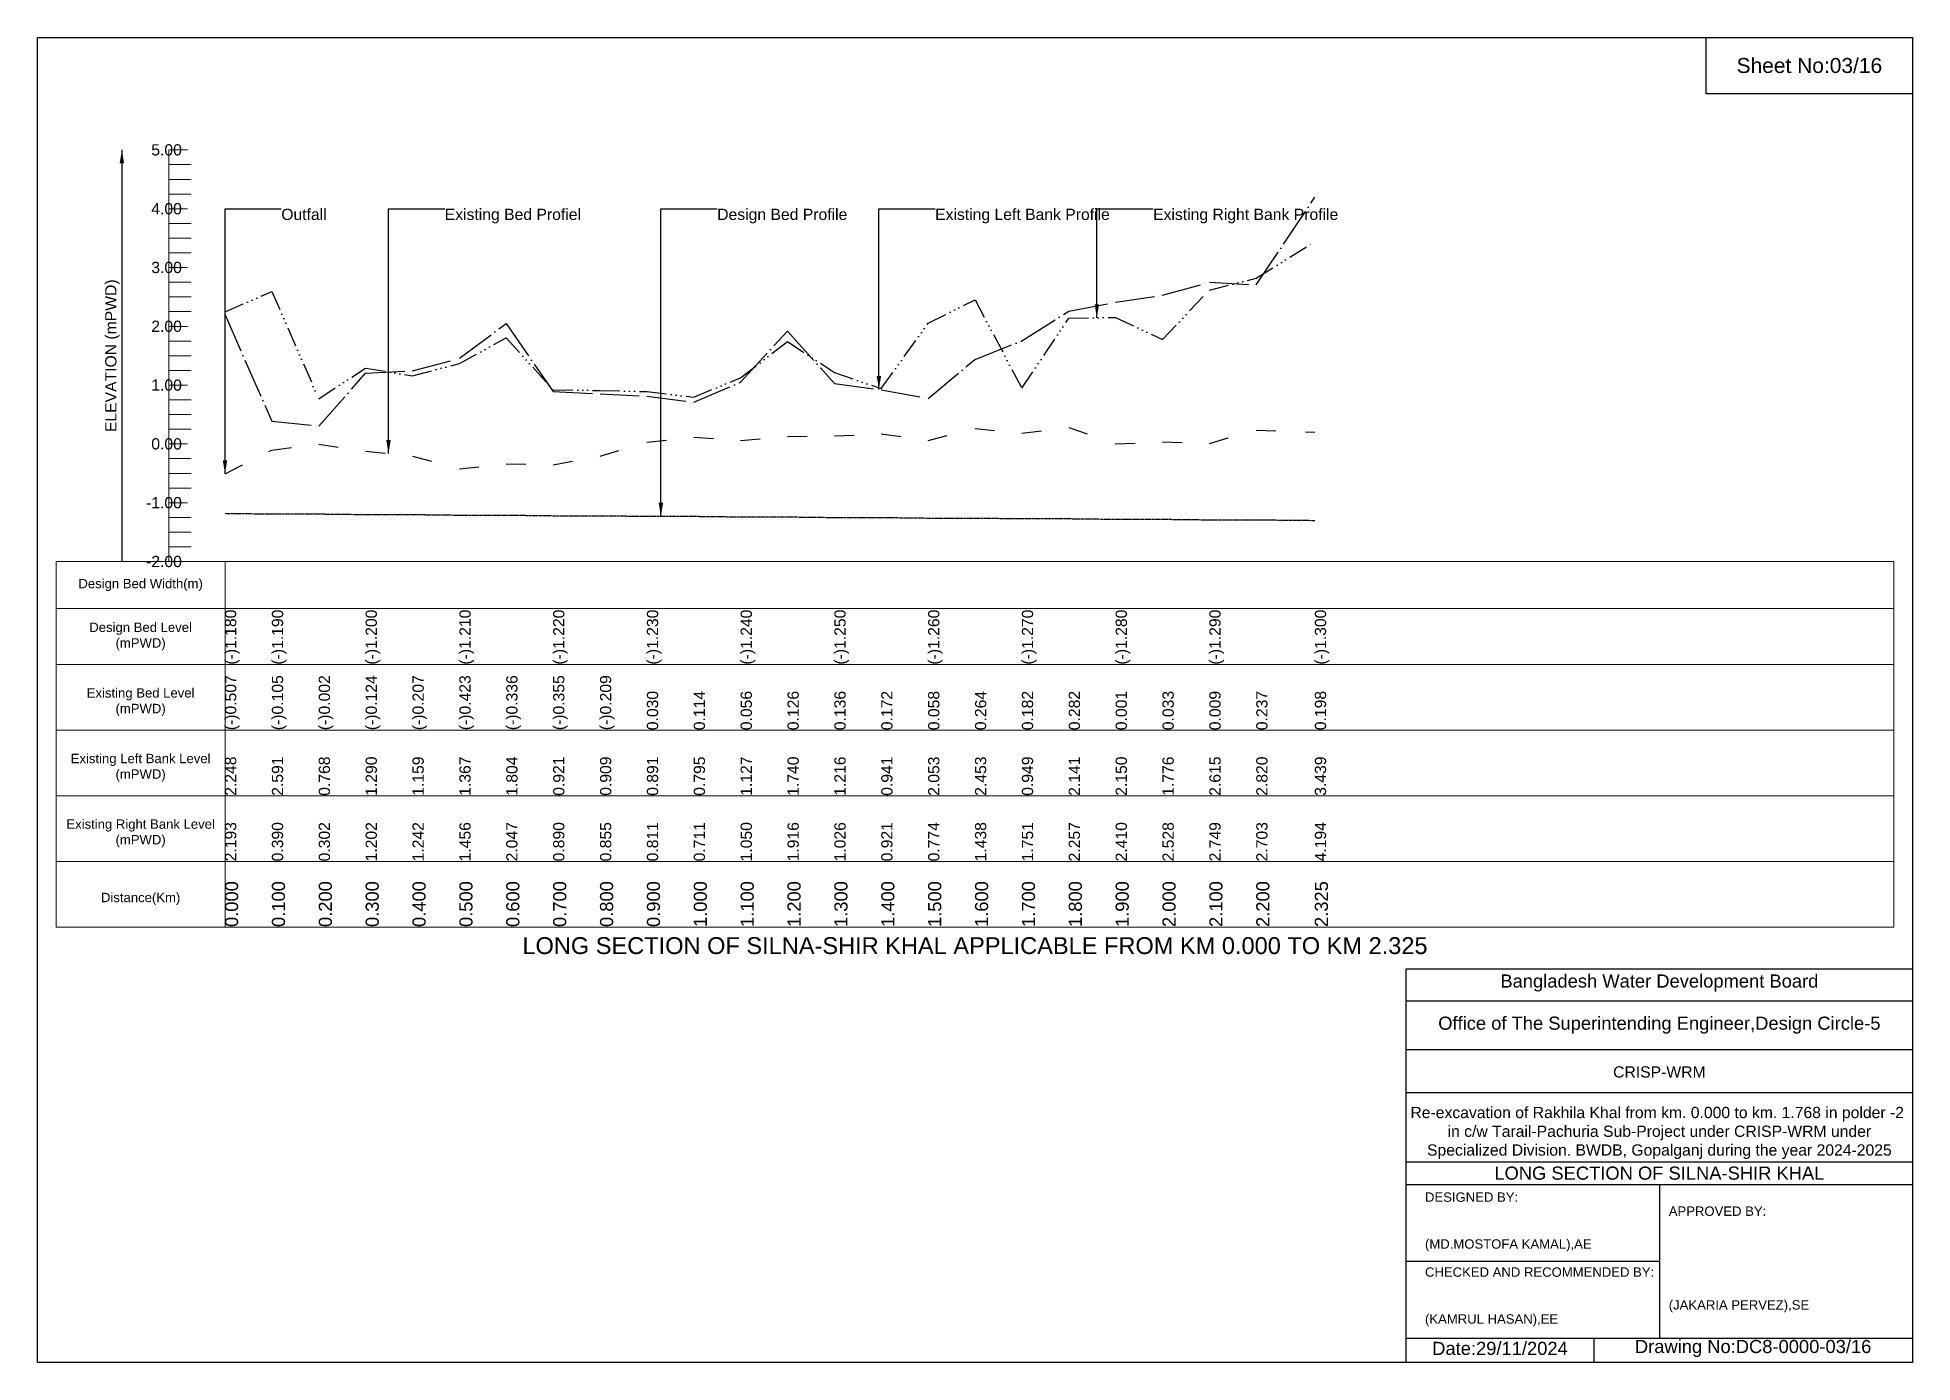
# Model space of a CAD drawing. Header units: inches. Extents: x 91000 to 258000, y -5656 to 0.
# Drawn here: x 120000 to 128000, y -5656 to 0 of the extents above; entities that cross this region are included whole.
import ezdxf

# ---------------------------------------------------------------- set-up
doc = ezdxf.new("R2010")
doc.units = ezdxf.units.IN
doc.header["$LTSCALE"] = 7
doc.header["$MEASUREMENT"] = 0
for name, pattern in [('ACAD_ISO03W100', [30, 12, -18]), ('ACAD_ISO04W100', [30, 24, -3, 0, -3]), ('ACAD_ISO14W100', [24, 12, -3, 0, -3, 0, -3, 0, -3]), ('CENTER', [2, 1.25, -0.25, 0.25, -0.25])]:
    doc.linetypes.add(name, pattern=pattern)
for name, color, linetype, lineweight in [('Design Bed Level Long Section', 7, 'CENTER', 25), ('Existing Bed Level for Long Section', 7, 'ACAD_ISO03W100', 25), ('Existing Left Bank of Long section', 7, 'ACAD_ISO04W100', 25), ('Existing Right Bank of Long Section', 7, 'ACAD_ISO14W100', 25), ('Long Section Border', 7, 'Continuous', 9), ('Long Section Labels', 7, 'Continuous', 9), ('Vscale for Long Section', 7, 'Continuous', 9)]:
    doc.layers.add(name, color=color, linetype=linetype, lineweight=lineweight)
doc.styles.get("Standard").update_dxf_attribs({"font": 'arial.ttf'})
doc.dimstyles.get("Standard").update_dxf_attribs({"dimtxt": 0.18, "dimasz": 0.18, "dimexe": 0.18, "dimexo": 0.0625, "dimgap": 0.09, "dimtad": 0, "dimtih": 1, "dimtoh": 1, "dimdec": 4, "dimzin": 0, "dimdsep": 46, "dimtxsty": 'Standard', "dimcen": 0.09, "dimadec": 0, "dimazin": 0, "dimtfac": 1, "dimtdec": 4, "dimtofl": 0, "dimtmove": 0, "dimatfit": 3, "dimfxl": 1, "dimtolj": 1, "dimtzin": 0, "dimarcsym": 0})

msp = doc.modelspace()

# ---------------------------------------------------------------- texts
at = {"attachment_point": 5}
for s, insert, char_height in [('Sheet No:03/16', (127560, -120), 64), ('Bangladesh Water Development Board', (126920, -4036), 56), ('Office of The Superintending Engineer,Design Circle-5', (126920, -4216), 56)]:
    msp.add_mtext(s, dxfattribs=dict(at, insert=insert, char_height=char_height))
for s, insert, char_height, width, attachment_point in [('CRISP-WRM', (126920, -4416), 48, 2240, 5), ('Re-excavation of Rakhila Khal from km. 0.000 to km. 1.768 in polder -2  in c/w Tarail-Pachuria Sub-Project under CRISP-WRM under Specialized Division. BWDB, Gopalganj during the year 2024-2025', (126920, -4676), 48, 2160, 5), ('LONG SECTION OF SILNA-SHIR KHAL', (126920, -4848), 56, 2240, 5), ('DESIGNED BY:^J^J^J(MD.MOSTOFA KAMAL),AE', (125920, -5056), 40, 1120, 4), ('APPROVED BY:^J^J^J^J^J^J(JAKARIA PERVEZ),SE', (126960, -5216), 40, 1120, 4), ('CHECKED AND RECOMMENDED BY:^J^J^J(KAMRUL HASAN),EE', (125920, -5376), 40, 1120, 4), ('Date:29/11/2024', (126240, -5596), 56, 1120, 5), ('Drawing No:DC8-0000-03/16', (127320, -5596), 56, 1760, 5)]:
    msp.add_mtext(s, dxfattribs=dict(insert=insert, char_height=char_height, width=width, attachment_point=attachment_point))
at = {"layer": 'Long Section Border', "attachment_point": 5}
for s, insert, char_height in [('Design Bed Width(m)', (120440, -2337), 40), ('Design Bed Level^J(mPWD)', (120440, -2557), 40), ('Existing Bed Level^J(mPWD)', (120440, -2837), 40), ('Existing Left Bank Level^J(mPWD)', (120440, -3117), 40), ('Existing Right Bank Level^J(mPWD)', (120440, -3397), 40), ('Distance(Km)', (120440, -3677), 40), ('LONG SECTION OF SILNA-SHIR KHAL APPLICABLE FROM KM 0.000 TO KM 2.325', (124000, -3877), 72)]:
    msp.add_mtext(s, dxfattribs=dict(at, insert=insert, char_height=char_height))
at = {"layer": 'Long Section Labels', "char_height": 48, "attachment_point": 1}
for s, insert in [('Outfall', (121040, -731)), ('Existing Bed Profiel', (121737.5, -731)), ('Design Bed Profile', (122900, -731)), ('Existing Left Bank Profile', (123829.9, -731)), ('Existing Right Bank Profile', (124759.9, -731))]:
    msp.add_mtext(s, dxfattribs=dict(at, insert=insert))
at = {"layer": 'Vscale for Long Section', "char_height": 48, "attachment_point": 6}
for s, insert in [('5.00', (120616, -480)), ('4.00', (120616, -731)), ('3.00', (120616, -982)), ('2.00', (120616, -1233)), ('1.00', (120616, -1484)), ('0.00', (120616, -1735)), ('-1.00', (120616, -1986)), ('-2.00', (120616, -2237))]:
    msp.add_mtext(s, dxfattribs=dict(at, insert=insert))
at = {"layer": 'Vscale for Long Section', "rotation": 90}
for s, insert, char_height, attachment_point in [('ELEVATION (mPWD)', (120320, -1358.5), 48, 5), ('(-)1.180', (120800, -2677), 48, 1), ('(-)1.190', (121000, -2677), 48, 1), ('(-)1.190', (121000, -2677), 48, 1), ('(-)1.200', (121400, -2677), 48, 1), ('(-)1.200', (121400, -2677), 48, 1), ('(-)1.210', (121800, -2677), 48, 1), ('(-)1.210', (121800, -2677), 48, 1), ('(-)1.220', (122200, -2677), 48, 1), ('(-)1.220', (122200, -2677), 48, 1), ('(-)1.230', (122600, -2677), 48, 1), ('(-)1.230', (122600, -2677), 48, 1), ('(-)1.240', (123000, -2677), 48, 1), ('(-)1.240', (123000, -2677), 48, 1), ('(-)1.250', (123400, -2677), 48, 1), ('(-)1.250', (123400, -2677), 48, 1), ('(-)1.260', (123800, -2677), 48, 1), ('(-)1.260', (123800, -2677), 48, 1), ('(-)1.270', (124200, -2677), 48, 1), ('(-)1.270', (124200, -2677), 48, 1), ('(-)1.280', (124600, -2677), 48, 1), ('(-)1.280', (124600, -2677), 48, 1), ('(-)1.290', (125000, -2677), 48, 1), ('(-)1.290', (125000, -2677), 48, 1), ('(-)1.300', (125450, -2677), 48, 1), ('(-)0.507', (120800, -2957), 48, 1), ('(-)0.105', (121000, -2957), 48, 1), ('(-)0.002', (121200, -2957), 48, 1), ('(-)0.124', (121400, -2957), 48, 1), ('(-)0.207', (121600, -2957), 48, 1), ('(-)0.423', (121800, -2957), 48, 1), ('(-)0.336', (122000, -2957), 48, 1), ('(-)0.355', (122200, -2957), 48, 1), ('(-)0.209', (122400, -2957), 48, 1), ('0.030', (122600, -2957), 48, 1), ('0.114', (122800, -2957), 48, 1), ('0.056', (123000, -2957), 48, 1), ('0.126', (123200, -2957), 48, 1), ('0.136', (123400, -2957), 48, 1), ('0.172', (123600, -2957), 48, 1), ('0.058', (123800, -2957), 48, 1), ('0.264', (124000, -2957), 48, 1), ('0.182', (124200, -2957), 48, 1), ('0.282', (124400, -2957), 48, 1), ('0.001', (124600, -2957), 48, 1), ('0.033', (124800, -2957), 48, 1), ('0.009', (125000, -2957), 48, 1), ('0.237', (125200, -2957), 48, 1), ('0.198', (125450, -2957), 48, 1), ('2.248', (120800, -3237), 48, 1), ('2.591', (121000, -3237), 48, 1), ('0.768', (121200, -3237), 48, 1), ('1.290', (121400, -3237), 48, 1), ('1.159', (121600, -3237), 48, 1), ('1.367', (121800, -3237), 48, 1), ('1.804', (122000, -3237), 48, 1), ('0.921', (122200, -3237), 48, 1), ('0.909', (122400, -3237), 48, 1), ('0.891', (122600, -3237), 48, 1), ('0.795', (122800, -3237), 48, 1), ('1.127', (123000, -3237), 48, 1), ('1.740', (123200, -3237), 48, 1), ('1.216', (123400, -3237), 48, 1), ('0.941', (123600, -3237), 48, 1), ('2.053', (123800, -3237), 48, 1), ('2.453', (124000, -3237), 48, 1), ('0.949', (124200, -3237), 48, 1), ('2.141', (124400, -3237), 48, 1), ('2.150', (124600, -3237), 48, 1), ('1.776', (124800, -3237), 48, 1), ('2.615', (125000, -3237), 48, 1), ('2.820', (125200, -3237), 48, 1), ('3.439', (125450, -3237), 48, 1), ('2.193', (120800, -3517), 48, 1), ('0.390', (121000, -3517), 48, 1), ('0.302', (121200, -3517), 48, 1), ('1.202', (121400, -3517), 48, 1), ('1.242', (121600, -3517), 48, 1), ('1.456', (121800, -3517), 48, 1), ('2.047', (122000, -3517), 48, 1), ('0.890', (122200, -3517), 48, 1), ('0.855', (122400, -3517), 48, 1), ('0.811', (122600, -3517), 48, 1), ('0.711', (122800, -3517), 48, 1), ('1.050', (123000, -3517), 48, 1), ('1.916', (123200, -3517), 48, 1), ('1.026', (123400, -3517), 48, 1), ('0.921', (123600, -3517), 48, 1), ('0.774', (123800, -3517), 48, 1), ('1.438', (124000, -3517), 48, 1), ('1.751', (124200, -3517), 48, 1), ('2.257', (124400, -3517), 48, 1), ('2.410', (124600, -3517), 48, 1), ('2.528', (124800, -3517), 48, 1), ('2.749', (125000, -3517), 48, 1), ('2.703', (125200, -3517), 48, 1), ('4.194', (125450, -3517), 48, 1), ('0.000', (120800, -3797), 56, 1), ('0.100', (121000, -3797), 56, 1), ('0.200', (121200, -3797), 56, 1), ('0.300', (121400, -3797), 56, 1), ('0.400', (121600, -3797), 56, 1), ('0.500', (121800, -3797), 56, 1), ('0.600', (122000, -3797), 56, 1), ('0.700', (122200, -3797), 56, 1), ('0.800', (122400, -3797), 56, 1), ('0.900', (122600, -3797), 56, 1), ('1.000', (122800, -3797), 56, 1), ('1.100', (123000, -3797), 56, 1), ('1.200', (123200, -3797), 56, 1), ('1.300', (123400, -3797), 56, 1), ('1.400', (123600, -3797), 56, 1), ('1.500', (123800, -3797), 56, 1), ('1.600', (124000, -3797), 56, 1), ('1.700', (124200, -3797), 56, 1), ('1.800', (124400, -3797), 56, 1), ('1.900', (124600, -3797), 56, 1), ('2.000', (124800, -3797), 56, 1), ('2.100', (125000, -3797), 56, 1), ('2.200', (125200, -3797), 56, 1), ('2.325', (125450, -3797), 56, 1)]:
    msp.add_mtext(s, dxfattribs=dict(at, insert=insert, char_height=char_height, attachment_point=attachment_point))

# ---------------------------------------------------------------- linework, layer by layer
for points in [[(120000, 0), (128000, 0), (128000, -5656), (120000, -5656)], [(127120, 0), (128000, 0), (128000, -240), (127120, -240)]]:
    msp.add_lwpolyline(points, close=True)
for points in [[(125840, -5656), (125840, -3976), (128000, -3976)], [(125840, -4112), (128000, -4112)], [(125840, -4320), (128000, -4320)], [(125840, -4504), (128000, -4504)], [(125840, -4800), (128000, -4800)], [(125840, -4896), (128000, -4896)], [(126920, -4896), (126920, -5552)], [(125840, -5224), (126920, -5224)], [(125840, -5552), (128000, -5552)], [(126640, -5552), (126640, -5656)]]:
    msp.add_lwpolyline(points)
at = {"layer": 'Design Bed Level Long Section'}
msp.add_lwpolyline([(120800, -2031.2), (121000, -2033.7), (121200, -2033.7), (121400, -2036.2), (121600, -2036.2), (121800, -2038.7), (122000, -2038.7), (122200, -2041.2), (122400, -2041.2), (122600, -2043.7), (122800, -2043.7), (123000, -2046.2), (123200, -2046.2), (123400, -2048.8), (123600, -2048.8), (123800, -2051.3), (124000, -2051.3), (124200, -2053.8), (124400, -2053.8), (124600, -2056.3), (124800, -2056.3), (125000, -2058.8), (125200, -2058.8), (125450, -2061.3)], dxfattribs=at)
at = {"layer": 'Existing Bed Level for Long Section'}
msp.add_lwpolyline([(120800, -1862.3), (121000, -1761.4), (121200, -1735.5), (121400, -1766.1), (121600, -1787), (121800, -1841.2), (122000, -1819.3), (122200, -1824.1), (122400, -1787.5), (122600, -1727.5), (122800, -1706.4), (123000, -1720.9), (123200, -1703.4), (123400, -1700.9), (123600, -1691.8), (123800, -1720.4), (124000, -1668.7), (124200, -1689.3), (124400, -1664.2), (124600, -1734.7), (124800, -1726.7), (125000, -1732.7), (125200, -1675.5), (125450, -1685.3)], dxfattribs=at)
at = {"layer": 'Existing Left Bank of Long section'}
msp.add_lwpolyline([(120800, -1184.6), (121000, -1637.1), (121200, -1659.2), (121400, -1433.3), (121600, -1423.3), (121800, -1369.5), (122000, -1221.2), (122200, -1511.6), (122400, -1520.4), (122600, -1531.4), (122800, -1556.5), (123000, -1471.5), (123200, -1254.1), (123400, -1477.5), (123600, -1503.8), (123800, -1540.7), (124000, -1374.1), (124200, -1295.5), (124400, -1168.5), (124600, -1130.1), (124800, -1100.5), (125000, -1045), (125200, -1056.5), (125450, -682.3)], dxfattribs=at)
at = {"layer": 'Existing Right Bank of Long Section'}
msp.add_lwpolyline([(120800, -1170.8), (121000, -1084.7), (121200, -1542.2), (121400, -1411.2), (121600, -1444.1), (121800, -1391.9), (122000, -1282.2), (122200, -1503.8), (122400, -1506.8), (122600, -1511.4), (122800, -1535.5), (123000, -1452.1), (123200, -1298.3), (123400, -1429.8), (123600, -1498.8), (123800, -1219.7), (124000, -1119.3), (124200, -1496.8), (124400, -1197.6), (124600, -1195.3), (124800, -1289.2), (125000, -1078.6), (125200, -1027.2), (125450, -871.8)], dxfattribs=at)
at = {"layer": 'Long Section Border'}
msp.add_lwpolyline([(120080, -2237), (127920, -2237), (127920, -3797), (120080, -3797)], close=True, dxfattribs=at)
for points in [[(120800, -2237), (120800, -3797)], [(120080, -2437), (127920, -2437)], [(120080, -2677), (127920, -2677)], [(120080, -2957), (127920, -2957)], [(120080, -3237), (127920, -3237)], [(120080, -3517), (127920, -3517)]]:
    msp.add_lwpolyline(points, dxfattribs=at)
at = {"layer": 'Vscale for Long Section'}
for points in [[(120560, -2237), (120560, -1986), (120560, -1735), (120560, -1484), (120560, -1233), (120560, -982), (120560, -731), (120560, -480)], [(120560, -480), (120640, -480)], [(120560, -542.8), (120656, -542.8)], [(120560, -605.5), (120656, -605.5)], [(120560, -668.2), (120656, -668.2)], [(120560, -731), (120640, -731)], [(120560, -793.8), (120656, -793.8)], [(120560, -856.5), (120656, -856.5)], [(120560, -919.2), (120656, -919.2)], [(120560, -982), (120640, -982)], [(120560, -1044.8), (120656, -1044.8)], [(120560, -1107.5), (120656, -1107.5)], [(120560, -1170.2), (120656, -1170.2)], [(120560, -1233), (120640, -1233)], [(120560, -1295.8), (120656, -1295.8)], [(120560, -1358.5), (120656, -1358.5)], [(120560, -1421.2), (120656, -1421.2)], [(120560, -1484), (120640, -1484)], [(120560, -1546.8), (120656, -1546.8)], [(120560, -1609.5), (120656, -1609.5)], [(120560, -1672.2), (120656, -1672.2)], [(120560, -1735), (120640, -1735)], [(120560, -1797.8), (120656, -1797.8)], [(120560, -1860.5), (120656, -1860.5)], [(120560, -1923.2), (120656, -1923.2)], [(120560, -1986), (120640, -1986)], [(120560, -2048.8), (120656, -2048.8)], [(120560, -2111.5), (120656, -2111.5)], [(120560, -2174.2), (120656, -2174.2)], [(120560, -2237), (120640, -2237)]]:
    msp.add_lwpolyline(points, dxfattribs=at)

msp.set_redraw_order([(e.dxf.handle, doc.entitydb.next_handle()) for e in msp.query("TEXT MTEXT ATTDEF DIMENSION ARC_DIMENSION")])  # texts and dimensions are drawn at this point

# ---------------------------------------------------------------- leaders
at = {"layer": 'Long Section Labels', "annotation_type": 0, "has_hookline": 1, "hookline_direction": 0}
for points, text_width in [([(120800, -1862.3), (120800, -731), (121039.9, -731)], 185.8), ([(121497.5, -1776.3), (121497.5, -731), (121737.4, -731)], 571.4), ([(122660, -2043.7), (122660, -731), (122899.9, -731)], 547.4), ([(123589.9, -1502.5), (123589.9, -731), (123829.8, -731)], 737.4), ([(124519.9, -1196.3), (124519.9, -731), (124759.8, -731)], 782)]:
    msp.add_leader(points, dimstyle='Standard', override={"dimasz": 57.6}, dxfattribs=dict(at, text_width=text_width))
at = {"layer": 'Vscale for Long Section'}
msp.add_leader([(120360, -480), (120360, -2237)], dimstyle='Standard', override={"dimasz": 57.6}, dxfattribs=at)

doc.saveas('drawing.dxf')
